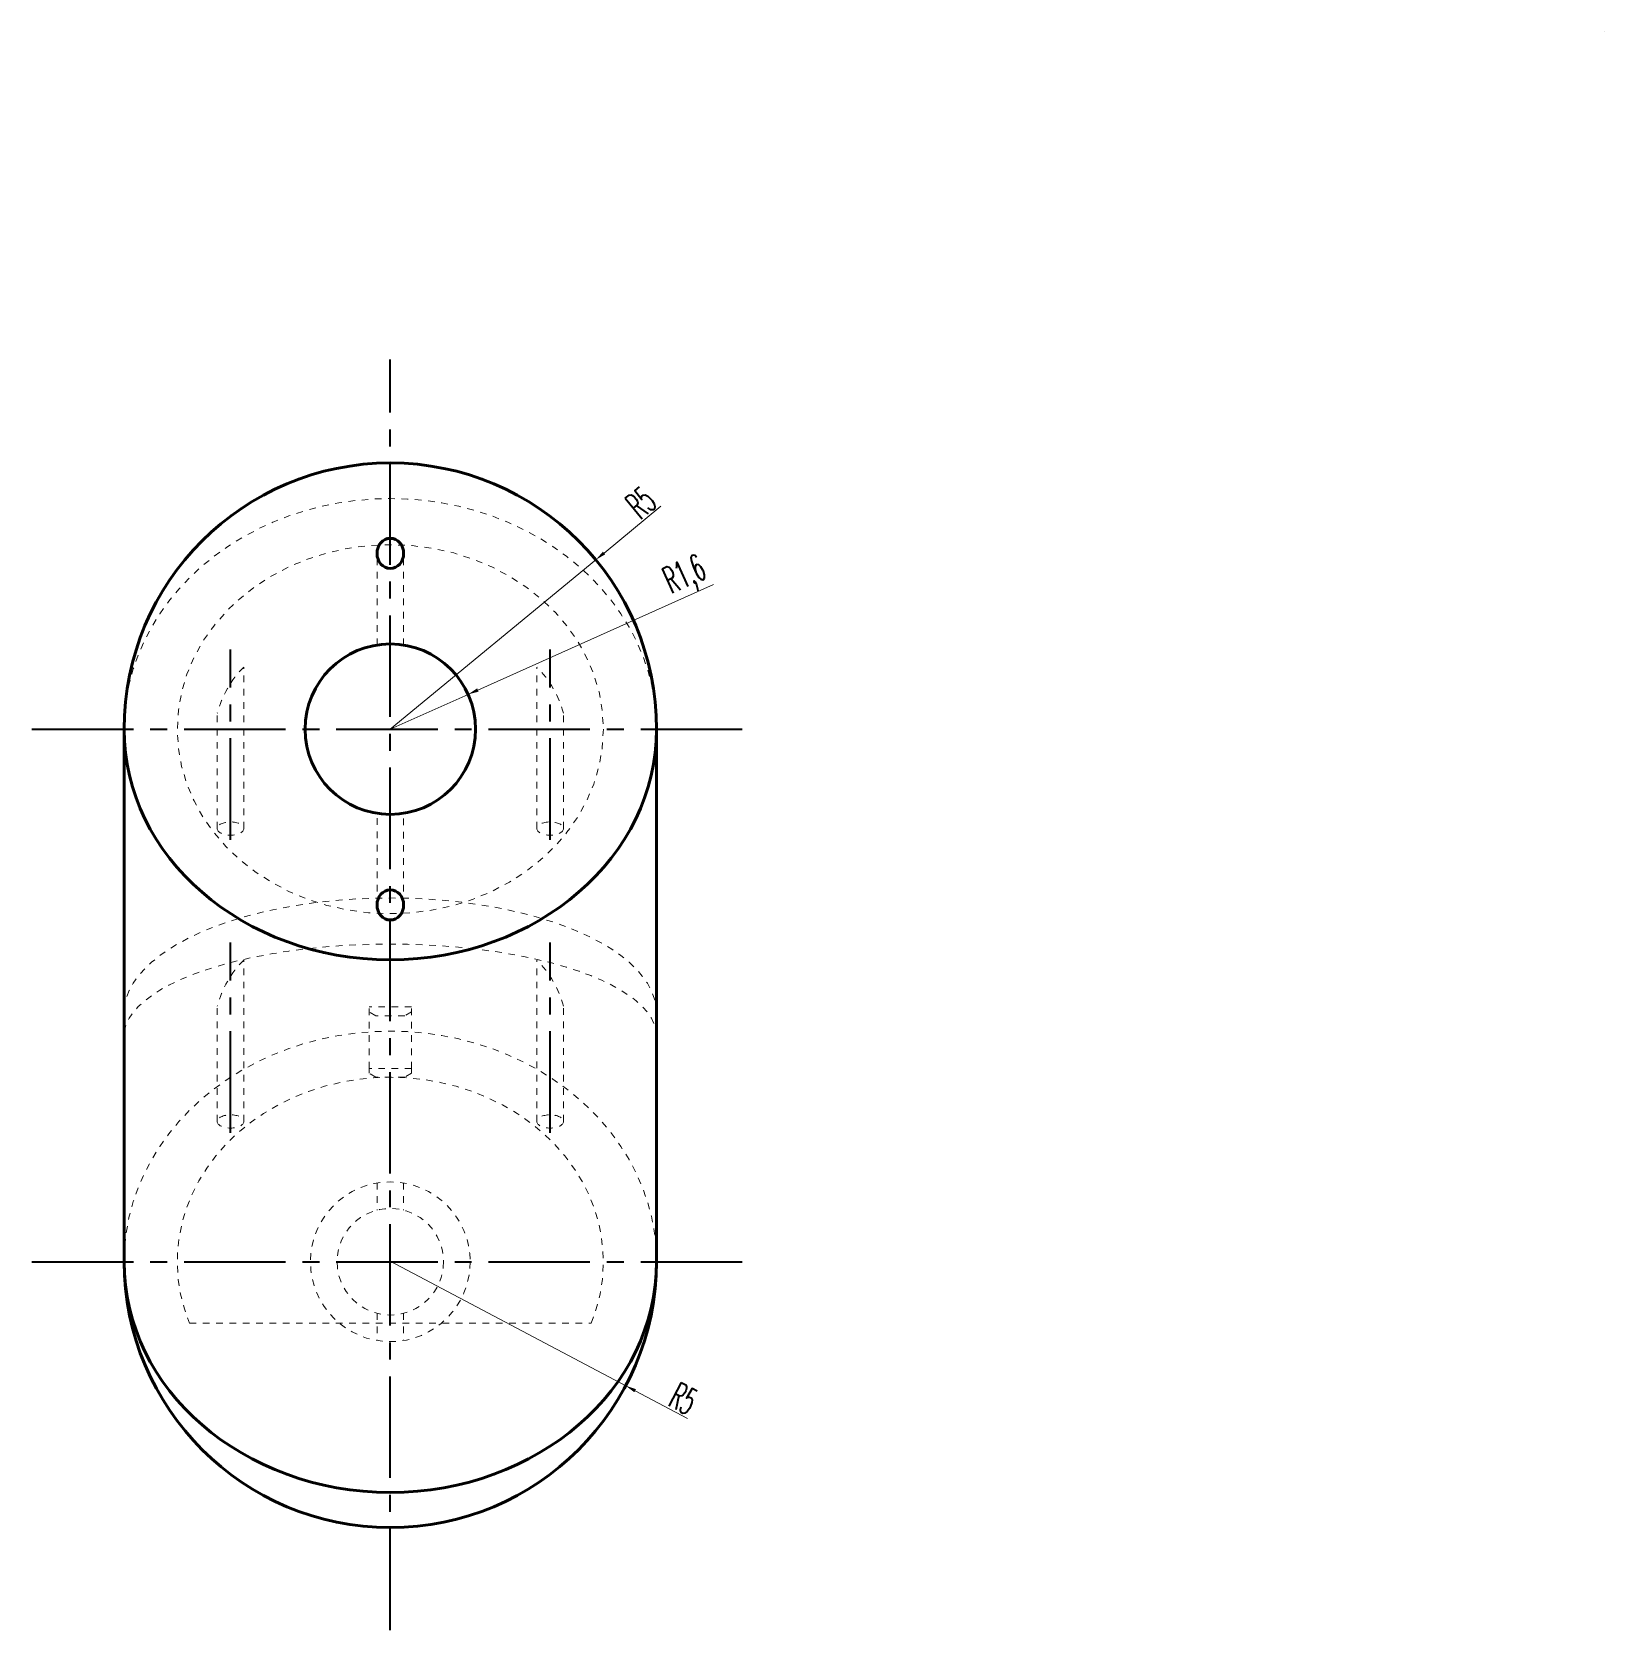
# Model space of a CAD drawing. Header units: millimetres. Extents: x -16.2 to 80.9, y -5.5 to 64.6.
# Drawn here: x 9.18 to 38.7, y -5.55 to 24.46 of the extents above; entities that cross this region are included whole.
import ezdxf

# ---------------------------------------------------------------- set-up
doc = ezdxf.new("R2010")
doc.units = ezdxf.units.MM
doc.header["$LTSCALE"] = 0.1
doc.linetypes.add('CENTRO2', pattern=[28.575, 19.05, -3.175, 3.175, -3.175])
doc.linetypes.add('JIS_02_1.2', pattern=[2.5, 1.25, -1.25])
for name, color, linetype, lineweight in [('Aristas Ocultas', 1, 'JIS_02_1.2', 20), ('Contorno', 5, 'Continuous', 60), ('Cotas', 6, 'Continuous', 20), ('Ejes', 3, 'CENTRO2', 40)]:
    doc.layers.add(name, color=color, linetype=linetype, lineweight=lineweight)
doc.styles.get("Standard").update_dxf_attribs({"font": 'romans.shx', "width": 0.5, "height": 0.5, "bigfont": '@extfont2.shx'})
doc.dimstyles.new('ISO-25', dxfattribs={"dimscale": 0.2, "dimtxt": 1, "dimasz": 1, "dimexe": 0.3, "dimexo": 0.2, "dimgap": 0.2, "dimtad": 1, "dimtxsty": 'Standard', "dimcen": 2.5, "dimclrd": 256, "dimclre": 6, "dimclrt": 6, "dimadec": 0, "dimazin": 0, "dimtfac": 1, "dimtmove": 0, "dimatfit": 3, "dimfxl": 1, "dimtfillclr": 6, "dimlwd": 20, "dimlwe": 20, "dimarcsym": 0})

msp = doc.modelspace()

# ---------------------------------------------------------------- blocks, each defined once
blk = doc.blocks.new('*D12')
at = {"layer": 'Cotas', "linetype": 'Continuous', "lineweight": 20}
for p, q in [((20.982, 15.552), (19.918, 14.674)), ((15.905, 11.366), (19.763, 14.547))]:
    blk.add_line(p, q, dxfattribs=at)
at = {"layer": 'Cotas'}
blk.add_solid([(19.897, 14.7), (19.939, 14.649), (19.763, 14.547)], dxfattribs=at)
at = {"layer": 'Defpoints', "color": 0}
for p in [(19.763, 14.547), (15.905, 11.366)]:
    blk.add_point(p, dxfattribs=at)
at = {"layer": 'Cotas', "color": 6, "insert": (20.61, 15.621), "char_height": 0.5, "attachment_point": 5, "rotation": 39.503}
blk.add_mtext('R5', dxfattribs=at)
blk = doc.blocks.new('*D13')
at = {"layer": 'Cotas', "linetype": 'Continuous', "lineweight": 20}
for p, q in [((21.975, 14.083), (17.548, 12.102)), ((15.905, 11.367), (17.366, 12.02))]:
    blk.add_line(p, q, dxfattribs=at)
at = {"layer": 'Cotas'}
blk.add_solid([(17.535, 12.133), (17.562, 12.072), (17.366, 12.02)], dxfattribs=at)
at = {"layer": 'Defpoints', "color": 0}
for p in [(17.366, 12.02), (15.905, 11.367)]:
    blk.add_point(p, dxfattribs=at)
at = {"layer": 'Cotas', "color": 6, "insert": (21.453, 14.219), "char_height": 0.5, "attachment_point": 5, "rotation": 24.1078}
blk.add_mtext('R1,6', dxfattribs=at)
blk = doc.blocks.new('*D14')
at = {"layer": 'Cotas', "linetype": 'Continuous', "lineweight": 20}
for p, q in [((15.905, 1.376), (20.325, -0.961)), ((21.484, -1.574), (20.502, -1.055))]:
    blk.add_line(p, q, dxfattribs=at)
at = {"layer": 'Cotas'}
blk.add_solid([(20.518, -1.025), (20.487, -1.084), (20.325, -0.961)], dxfattribs=at)
at = {"layer": 'Defpoints', "color": 0}
for p in [(15.905, 1.376), (20.325, -0.961)]:
    blk.add_point(p, dxfattribs=at)
at = {"layer": 'Cotas', "color": 6, "insert": (21.406, -1.204), "char_height": 0.5, "attachment_point": 5, "rotation": 332.1292}
blk.add_mtext('R5', dxfattribs=at)

# ---------------------------------------------------------------- dimensions: what is measured, and where the dimension line sits
at = {"layer": 'Cotas'}
for center, mpoint, picture, middle in [((15.905, 11.366), (19.763, 14.547), '*D12', (20.795, 15.397)), ((15.905, 11.367), (17.366, 12.02), '*D13', (21.591, 13.911)), ((15.905, 1.376), (20.325, -0.961), '*D14', (21.27, -1.461))]:
    dim = msp.add_radius_dim(center=center, mpoint=mpoint, dimstyle='ISO-25', dxfattribs=at)
    dim.commit()
    dim.dimension.update_dxf_attribs({"geometry": picture, "text_midpoint": middle, "dimtype": 164})

# ---------------------------------------------------------------- linework, layer by layer
at = {"layer": 'Aristas Ocultas'}
for p, q in [((15.655, 12.947), (15.655, 14.667)), ((16.155, 12.947), (16.155, 14.667)), ((13.155, 9.501), (13.155, 12.532)), ((18.655, 9.501), (18.655, 12.532)), ((12.655, 9.501), (12.655, 11.666)), ((19.155, 9.501), (19.155, 11.666)), ((15.655, 8.07), (15.655, 9.787)), ((16.155, 8.067), (16.155, 9.787)), ((13.155, 4.001), (13.155, 7.032)), ((18.655, 4.001), (18.655, 7.032)), ((12.655, 4.001), (12.655, 6.166)), ((15.505, 4.998), (15.505, 6.153)), ((16.305, 6.153), (15.505, 6.153)), ((15.635, 5.986), (15.505, 6.061)), ((16.305, 6.061), (16.175, 5.986)), ((16.305, 4.998), (16.305, 6.153)), ((19.155, 4.001), (19.155, 6.166)), ((15.505, 4.998), (15.505, 5.986)), ((16.175, 5.986), (15.635, 5.986)), ((16.305, 4.998), (16.305, 5.986)), ((16.305, 4.998), (15.505, 4.998)), ((15.505, 4.906), (15.505, 4.998)), ((15.635, 4.831), (15.505, 4.906)), ((16.175, 4.831), (15.635, 4.831)), ((16.305, 4.906), (16.175, 4.831)), ((16.305, 4.998), (16.305, 4.906)), ((15.655, 2.846), (15.655, 2.335)), ((16.155, 2.846), (16.155, 2.335)), ((15.655, 0.399), (15.655, -0.112)), ((16.155, 0.399), (16.155, -0.112)), ((12.134, 0.212), (19.677, 0.212))]:
    msp.add_line(p, q, dxfattribs=at)
for radius in [1.5, 1]:
    msp.add_circle((15.905, 1.367), radius, dxfattribs=at)
for centre, start, end in [((14.529, 11.161), 135.0686, 164.9314), ((17.282, 11.161), 15.0686, 44.9314), ((14.529, 5.661), 135.0686, 164.9314), ((17.282, 5.661), 15.0686, 44.9314)]:
    msp.add_arc(centre, 1.941, start, end, dxfattribs=at)
for centre, major_axis, ratio, start_param, end_param in [((15.905, 11.367), (5, 0), 0.866025, 6.283185, 9.424778), ((15.905, 6.032), (5, 0), 0.433013, 6.283185, 9.425235), ((15.905, 5.599), (5, 0), 0.34641, 6.283185, 9.425214), ((15.905, 1.367), (5, 0), 0.866025, 6.283185, 9.424778), ((15.905, 1.367), (4, 0), 0.866025, 5.943348, 9.764615)]:
    msp.add_ellipse(centre, major_axis=major_axis, ratio=ratio, start_param=start_param, end_param=end_param, dxfattribs=at)
for centre, major_axis, ratio in [((15.905, 11.367), (4, 0), 0.866025), ((18.905, 9.501), (0.25, 0), 0.5), ((18.905, 4.001), (0.25, 0), 0.5)]:
    msp.add_ellipse(centre, major_axis=major_axis, ratio=ratio, dxfattribs=at)
at = {"layer": 'Aristas Ocultas', "extrusion": (0, 0, -1)}
for centre in [(12.905, 9.501), (12.905, 4.001)]:
    msp.add_ellipse(centre, major_axis=(-0.25, 0), ratio=0.5, dxfattribs=at)
at = {"layer": 'Contorno'}
for p, q in [((10.905, 1.367), (10.905, 11.37)), ((20.905, 1.367), (20.905, 11.367))]:
    msp.add_line(p, q, dxfattribs=at)
msp.add_circle((15.905, 11.367), 1.6, dxfattribs=at)
for centre, start, end in [((15.905, 11.366), 0.0055, 179.9945), ((15.905, 1.376), 180.1058, 359.8942)]:
    msp.add_arc(centre, 5, start, end, dxfattribs=at)
for centre in [(15.905, 14.667), (15.905, 8.067)]:
    msp.add_ellipse(centre, major_axis=(0, -0.283), ratio=0.883103, dxfattribs=at)
for centre in [(15.905, 11.367), (15.905, 1.367)]:
    msp.add_ellipse(centre, major_axis=(5, 0), ratio=0.866025, start_param=3.141593, end_param=6.283185, dxfattribs=at)
at = {"layer": 'Defpoints'}
msp.add_line((38.695, 24.458), (38.695, 24.458), dxfattribs=at)
at = {"layer": 'Ejes'}
for p, q in [((15.905, -5.548), (15.905, 18.309)), ((12.905, 9.29), (12.905, 12.864)), ((18.905, 9.29), (18.905, 12.864)), ((9.176, 11.367), (22.568, 11.367)), ((12.905, 3.79), (12.905, 7.364)), ((18.905, 3.79), (18.905, 7.364)), ((9.176, 1.367), (22.568, 1.367))]:
    msp.add_line(p, q, dxfattribs=at)

msp.set_redraw_order([(e.dxf.handle, doc.entitydb.next_handle()) for e in msp.query("TEXT MTEXT ATTDEF DIMENSION ARC_DIMENSION")])  # texts and dimensions are drawn at this point

doc.saveas('drawing.dxf')
